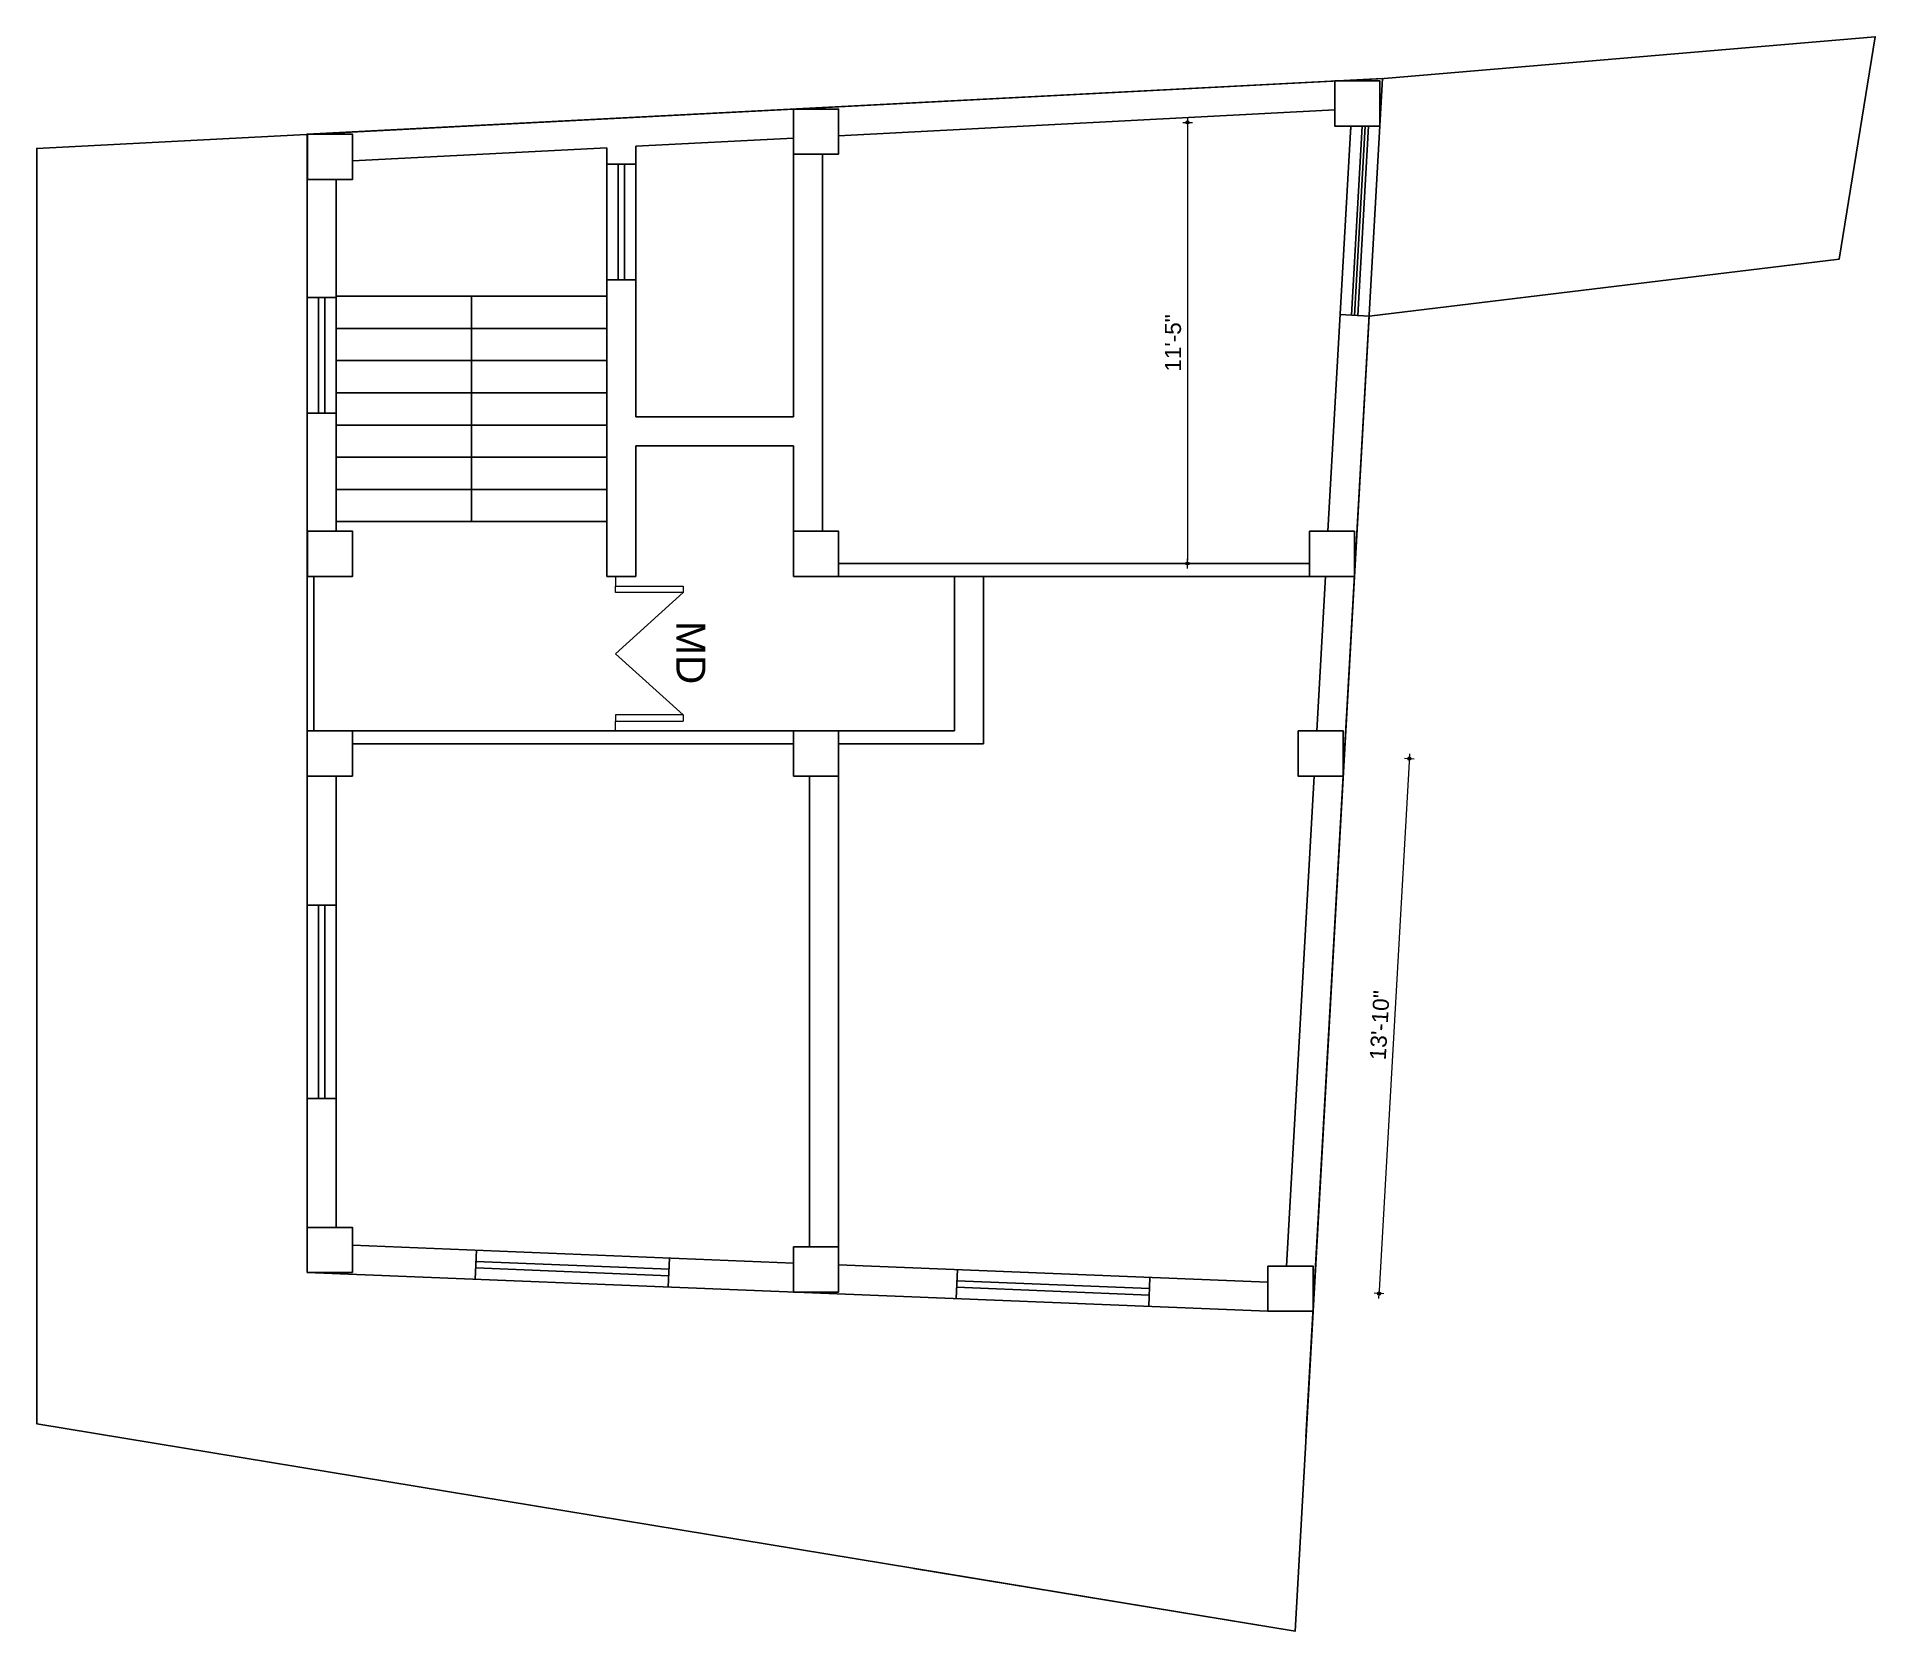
# Model space of a CAD drawing. Header units: inches. Extents: x 21707 to 1971361, y -855114 to -7342.
# Drawn here: x 30398 to 30969, y -18243 to -17748 of the extents above; entities that cross this region are included whole.
import ezdxf
from ezdxf.enums import TextEntityAlignment as Align

# ---------------------------------------------------------------- set-up
doc = ezdxf.new("R2010")
doc.units = ezdxf.units.IN
doc.header["$LTSCALE"] = 0.5
doc.header["$MEASUREMENT"] = 0
doc.header["$PDMODE"] = 66
for name, color, linetype, lineweight in [('ELEVATION', 85, 'Continuous', 9), ('hatch', 9, 'Continuous', 0), ('Toilet', 7, 'Continuous', 25)]:
    doc.layers.add(name, color=color, linetype=linetype, lineweight=lineweight)
doc.styles.get("Standard").update_dxf_attribs({"font": 'arial.ttf'})
doc.dimstyles.new('S8', dxfattribs={"dimtxt": 5, "dimasz": 1, "dimexe": 6, "dimexo": 18, "dimgap": 1.9375, "dimtad": 1, "dimdec": 0, "dimzin": 3, "dimdsep": 46, "dimlunit": 4, "dimtxsty": 'Standard', "dimblk": 'dot 2', "dimcen": 12, "dimse1": 1, "dimse2": 1, "dimclrd": 1, "dimclre": 1, "dimclrt": 256, "dimadec": 0, "dimazin": 0, "dimtfac": 0.75, "dimtdec": 0, "dimtix": 1, "dimtmove": 1, "dimatfit": 3, "dimldrblk": 'DOT', "dimfxl": 1, "dimtolj": 1, "dimtzin": 0, "dimlwd": 9, "dimlwe": 9, "dimarcsym": 0})

msp = doc.modelspace()

# ---------------------------------------------------------------- texts
msp.add_text('MD', height=9.03, rotation=270).set_placement((30601.56, -17938.78), align=Align.MIDDLE_CENTER)

# ---------------------------------------------------------------- blocks, each defined once
blk = doc.blocks.new('dot1')
at = {"layer": 'hatch'}
h = blk.add_hatch(color=256, dxfattribs=at)
edge = h.paths.add_edge_path()
edge.add_arc((0, 0), 1, 0, 360)
for p, q in [((3, 0), (-3, 0)), ((0, 3), (0, -3))]:
    blk.add_line(p, q, dxfattribs=at)
blk.add_circle((0, 0), 1, dxfattribs=at)
blk = doc.blocks.new('dot 2')
at = {"layer": 'hatch', "xscale": 0.5, "yscale": 0.5, "zscale": 0.5}
blk.add_blockref('dot1', (0, 0), dxfattribs=at)
blk = doc.blocks.new('*D953')
at = {"layer": 'Defpoints', "color": 0, "transparency": 16777216}
for p in [(30727.09, -17774.12), (30727.09, -17911.1), (30755.76, -17911.1)]:
    blk.add_point(p, dxfattribs=at)
at = {"layer": 'Toilet', "color": 1, "lineweight": 9, "transparency": 16777216}
blk.add_line((30755.76, -17775.12), (30755.76, -17910.1), dxfattribs=at)
for p, rotation in [((30755.76, -17774.12), 90), ((30755.76, -17911.1), 270)]:
    blk.add_blockref('dot 2', p, dxfattribs=dict(at, rotation=rotation))
at = {"layer": 'Toilet', "transparency": 16777216, "insert": (30751.27, -17842.61), "char_height": 5, "attachment_point": 5, "rotation": 90}
blk.add_mtext('\\A1;11\'-5"', dxfattribs=at)
blk = doc.blocks.new('_Dot')
at = {"color": 0, "linetype": 'ByBlock', "lineweight": -2}
blk.add_line((-0.5, 0), (-1, 0), dxfattribs=at)
at = {"color": 0, "linetype": 'ByBlock', "const_width": 0.5}
blk.add_lwpolyline([(-0.25, 0, 1), (0.25, 0, 1)], format="xyb", close=True, dxfattribs=at)
blk = doc.blocks.new('*D954')
at = {"layer": 'Defpoints', "color": 0, "transparency": 16777216}
for p in [(30797.11, -17970.1), (30787.74, -18136.24), (30815.26, -18137.79)]:
    blk.add_point(p, dxfattribs=at)
at = {"layer": 'Toilet', "color": 1, "lineweight": 9, "transparency": 16777216}
blk.add_line((30824.56, -17972.65), (30815.31, -18136.79), dxfattribs=at)
for p, rotation in [((30824.62, -17971.66), 86.77451339904444), ((30815.26, -18137.79), 266.7745133990445)]:
    blk.add_blockref('dot 2', p, dxfattribs=dict(at, rotation=rotation))
at = {"layer": 'Toilet', "transparency": 16777216, "insert": (30815.45, -18054.47), "char_height": 5, "attachment_point": 5, "rotation": 86.7745}
blk.add_mtext('\\A1;13\'-10"', dxfattribs=at)

# ---------------------------------------------------------------- dimensions: what is measured, and where the dimension line sits
at = {"layer": 'Toilet'}
dim = msp.add_linear_dim(base=(30755.76, -17911.1), p1=(30727.09, -17774.12), p2=(30727.09, -17911.1), angle=90, dimstyle='S8', override={"dimfxl": 2, "dimfxlon": 1, "dimarcsym": 1}, dxfattribs=at)
dim.commit()
dim.dimension.update_dxf_attribs({"geometry": '*D953', "text_midpoint": (30751.27, -17842.61)})
dim = msp.add_aligned_dim(p1=(30797.11, -17970.1), p2=(30787.74, -18136.24), distance=27.56, dimstyle='S8', override={"dimfxl": 2, "dimfxlon": 1, "dimarcsym": 1}, dxfattribs=at)
dim.commit()
dim.dimension.update_dxf_attribs({"geometry": '*D954', "text_midpoint": (30815.45, -18054.47)})

# ---------------------------------------------------------------- linework, layer by layer
at = {"layer": 'ELEVATION', "color": 146, "ltscale": 0.25, "true_color": 0x105689}
for p, q in [((30578.14, -17915.1), (30578.14, -17918.1)), ((30578.14, -17918.1), (30599.14, -17918.1)), ((30578.14, -17920.1), (30578.14, -17918.1)), ((30599.14, -17920.1), (30578.14, -17920.1)), ((30599.14, -17920.1), (30578.14, -17939.1)), ((30599.14, -17918.1), (30599.14, -17920.1)), ((30599.14, -17958.1), (30578.14, -17939.1)), ((30599.14, -17958.1), (30578.14, -17958.1)), ((30578.14, -17958.1), (30578.14, -17960.1)), ((30578.14, -17963.1), (30578.14, -17960.1)), ((30578.14, -17960.1), (30599.14, -17960.1)), ((30599.14, -17958.1), (30599.14, -17960.1))]:
    msp.add_line(p, q, dxfattribs=at)
at = {"layer": 'Toilet'}
for p, q in [((30482.42, -17777.82), (30816.31, -17760.47)), ((30792.54, -18182.39), (30816.31, -17760.47)), ((30801.48, -17770.25), (30647.42, -17778.26)), ((30799.37, -17901.1), (30806.47, -17775.24)), ((30806.32, -17777.82), (30806.47, -17775.24)), ((30806.66, -17833.98), (30809.97, -17775.24)), ((30807.66, -17834.04), (30810.97, -17775.24)), ((30808.66, -17834.09), (30811.98, -17775.24)), ((30482.42, -17777.82), (30482.42, -17963.1)), ((30575.42, -17782), (30496.49, -17786.1)), ((30575.42, -17782), (30575.42, -17915.1)), ((30633.42, -17778.99), (30584.42, -17781.53)), ((30584.42, -17781.53), (30584.42, -17865.53)), ((30584.42, -17781.53), (30584.42, -17865.53)), ((30575.42, -17787.05), (30584.42, -17787.05)), ((30578.92, -17823.05), (30578.92, -17787.05)), ((30580.92, -17823.05), (30580.92, -17787.05)), ((30633.42, -17783.97), (30633.42, -17865.53)), ((30642.42, -17783.97), (30642.42, -17901.1)), ((30491.42, -17791.82), (30491.42, -17901.1)), ((30491.42, -17791.82), (30491.42, -17901.1)), ((30575.42, -17823.05), (30584.42, -17823.05)), ((30491.42, -17828.46), (30482.42, -17828.46)), ((30485.92, -17864.46), (30485.92, -17828.46)), ((30487.92, -17864.46), (30487.92, -17828.46)), ((30491.42, -17828.1), (30533.42, -17828.1)), ((30491.42, -17828.1), (30533.42, -17828.1)), ((30533.42, -17828.1), (30533.42, -17898.1)), ((30575.42, -17828.1), (30533.42, -17828.1)), ((30575.42, -17828.1), (30533.42, -17828.1)), ((30812.15, -17834.29), (30803.17, -17833.78)), ((30491.42, -17838.1), (30533.42, -17838.1)), ((30491.42, -17838.1), (30533.42, -17838.1)), ((30575.42, -17838.1), (30533.42, -17838.1)), ((30575.42, -17838.1), (30533.42, -17838.1)), ((30491.42, -17848.1), (30533.42, -17848.1)), ((30491.42, -17848.1), (30533.42, -17848.1)), ((30575.42, -17848.1), (30533.42, -17848.1)), ((30575.42, -17848.1), (30533.42, -17848.1)), ((30491.42, -17858.1), (30533.42, -17858.1)), ((30491.42, -17858.1), (30533.42, -17858.1)), ((30575.42, -17858.1), (30533.42, -17858.1)), ((30575.42, -17858.1), (30533.42, -17858.1)), ((30491.42, -17864.46), (30482.42, -17864.46)), ((30491.42, -17868.1), (30533.42, -17868.1)), ((30491.42, -17868.1), (30533.42, -17868.1)), ((30575.42, -17868.1), (30533.42, -17868.1)), ((30575.42, -17868.1), (30533.42, -17868.1)), ((30584.42, -17865.53), (30633.42, -17865.53)), ((30584.42, -17874.53), (30633.42, -17874.53)), ((30584.42, -17874.53), (30584.42, -17915.1)), ((30633.42, -17874.53), (30633.42, -17907.6)), ((30491.42, -17878.1), (30533.42, -17878.1)), ((30491.42, -17878.1), (30533.42, -17878.1)), ((30575.42, -17878.1), (30533.42, -17878.1)), ((30575.42, -17878.1), (30533.42, -17878.1)), ((30491.42, -17888.1), (30533.42, -17888.1)), ((30491.42, -17888.1), (30533.42, -17888.1)), ((30575.42, -17888.1), (30533.42, -17888.1)), ((30575.42, -17888.1), (30533.42, -17888.1)), ((30491.42, -17898.1), (30533.42, -17898.1)), ((30491.42, -17898.1), (30533.42, -17898.1)), ((30575.42, -17898.1), (30533.42, -17898.1)), ((30575.42, -17898.1), (30533.42, -17898.1)), ((30647.42, -17911.1), (30793.6, -17911.1)), ((30484.42, -17915.1), (30484.42, -17963.1)), ((30575.42, -17915.1), (30584.42, -17915.1)), ((30584.42, -17915.1), (30575.42, -17915.1)), ((30633.42, -17915.1), (30799.01, -17915.1)), ((30683.42, -17915.1), (30683.42, -17963.1)), ((30692.42, -17915.1), (30692.42, -17967.1)), ((30795.88, -17963.1), (30798.58, -17915.1)), ((30496.49, -17963.1), (30482.42, -17963.1)), ((30482.42, -18117.24), (30482.42, -17963.1)), ((30496.49, -17963.1), (30633.42, -17963.1)), ((30584.42, -17963.1), (30575.42, -17963.1)), ((30584.42, -17963.1), (30575.42, -17963.1)), ((30647.42, -17963.1), (30647.42, -18123.31)), ((30647.42, -17963.1), (30683.42, -17963.1)), ((30790.11, -17963.1), (30790.87, -17963.1)), ((30496.49, -17967.1), (30633.42, -17967.1)), ((30647.42, -17967.1), (30692.42, -17967.1)), ((30491.42, -17977.1), (30491.42, -18117.24)), ((30491.42, -17977.1), (30491.42, -18117.24)), ((30638.42, -17977.1), (30638.42, -18123.31)), ((30786.52, -18129.24), (30795.09, -17977.1)), ((30491.42, -18017.17), (30482.42, -18017.17)), ((30485.92, -18077.17), (30485.92, -18017.17)), ((30487.92, -18077.17), (30487.92, -18017.17)), ((30491.42, -18077.17), (30482.42, -18077.17)), ((30496.42, -18122.79), (30633.42, -18128.3)), ((30534.95, -18124.34), (30534.58, -18133.33)), ((30482.42, -18131.24), (30780.74, -18143.24)), ((30534.72, -18129.84), (30594.68, -18132.25)), ((30534.8, -18127.84), (30594.76, -18130.25)), ((30594.9, -18126.75), (30594.53, -18135.75)), ((30647.42, -18128.87), (30780.74, -18134.23)), ((30684.29, -18130.35), (30683.93, -18139.34)), ((30684.07, -18135.84), (30743.84, -18138.25)), ((30684.15, -18133.85), (30743.92, -18136.25)), ((30744.06, -18132.75), (30743.7, -18141.75)), ((30789.14, -18242.64), (30670.74, -18223.11))]:
    msp.add_line(p, q, dxfattribs=at)
for points in [[(30812.15, -17834.29), (30958.09, -17816.63), (30969.31, -17747.53), (30816.86, -17760.44), (30398.42, -17782.19), (30398.42, -18178.19), (30789.14, -18242.64)], [(30801.48, -17761.24), (30815.48, -17761.24), (30815.48, -17775.24), (30801.48, -17775.24)], [(30633.42, -17769.97), (30647.42, -17769.97), (30647.42, -17783.97), (30633.42, -17783.97)], [(30482.49, -17777.82), (30496.49, -17777.82), (30496.49, -17791.82), (30482.49, -17791.82)], [(30482.49, -17901.1), (30496.49, -17901.1), (30496.49, -17915.1), (30482.49, -17915.1)], [(30633.42, -17901.1), (30647.42, -17901.1), (30647.42, -17915.1), (30633.42, -17915.1)], [(30793.6, -17901.1), (30807.6, -17901.1), (30807.6, -17915.1), (30793.6, -17915.1)], [(30482.42, -17963.1), (30496.42, -17963.1), (30496.42, -17977.1), (30482.42, -17977.1)], [(30633.42, -17963.1), (30647.42, -17963.1), (30647.42, -17977.1), (30633.42, -17977.1)], [(30790.11, -17963.1), (30804.11, -17963.1), (30804.11, -17977.1), (30790.11, -17977.1)], [(30482.42, -18117.24), (30496.42, -18117.24), (30496.42, -18131.24), (30482.42, -18131.24)], [(30633.42, -18123.31), (30647.42, -18123.31), (30647.42, -18137.31), (30633.42, -18137.31)], [(30780.74, -18129.24), (30794.74, -18129.24), (30794.74, -18143.24), (30780.74, -18143.24)]]:
    msp.add_lwpolyline(points, close=True, dxfattribs=at)
msp.add_lwpolyline([(30792.54, -18182.39), (30816.31, -17760.47), (30482.42, -17777.82)], dxfattribs=at)

msp.set_redraw_order([(e.dxf.handle, doc.entitydb.next_handle()) for e in msp.query("TEXT MTEXT ATTDEF DIMENSION ARC_DIMENSION")])  # texts and dimensions are drawn at this point

doc.saveas('drawing.dxf')
